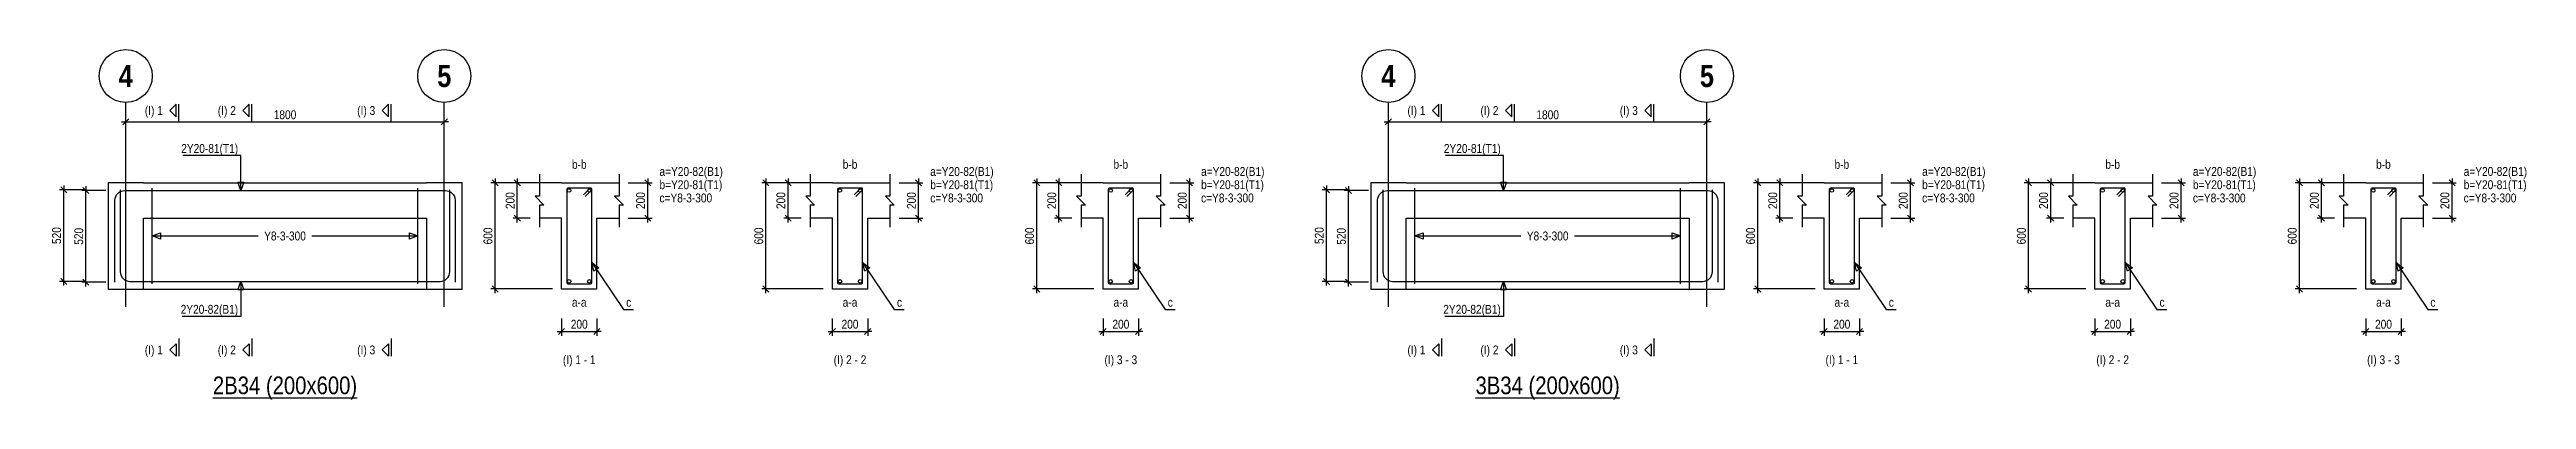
# Model space of a CAD drawing. Extents: x 0 to 206258, y -403073 to 0.
# Drawn here: x 12479 to 40471, y -333024 to -329064 of the extents above; entities that cross this region are included whole.
import ezdxf
from ezdxf.enums import TextEntityAlignment as Align
from ezdxf.lldxf.tags import DXFTag

# ---------------------------------------------------------------- set-up
doc = ezdxf.new("R2010")
doc.units = 0
doc.header["$LTSCALE"] = 1000
for name, color, linetype in [('Axis Circle(Dir 2)', 150, 'Continuous'), ('Axis Label(Dir 1)', 7, 'Continuous'), ('Axis Line(Dir 2)', 150, 'CENTER2'), ('Break Line', 5, 'Continuous'), ('Dimension Line', 5, 'Continuous'), ('Front Elevation Line', 40, 'Continuous'), ('Leader Line', 5, 'Continuous'), ('Link Line', 3, 'Continuous'), ('Rebar Label', 6, 'Continuous'), ('Rebar Line', 7, 'Continuous'), ('Section Label', 1, 'Continuous'), ('Section Line', 1, 'Continuous'), ('Top Rebar Label', 6, 'Continuous'), ('Top Rebar Line', 7, 'Continuous')]:
    doc.layers.add(name, color=color, linetype=linetype)
for name, color, linetype, true_color in [('Back Elevation Line', 191, 'HIDDEN2', 0xd4aaff), ('Beam Label(D)', 94, 'Continuous', 0x008100), ('Beam Line(D)', 112, 'Continuous', 0x00bd5e), ('Link Label', 94, 'Continuous', 0x008100)]:
    doc.layers.add(name, color=color, linetype=linetype, true_color=true_color)
doc.styles.add('Axis Label(Dir 1)', font='ARIALNB.TTF', dxfattribs={"height": 250})
doc.styles.add('Beam Label(D)', font='ARIALN.TTF', dxfattribs={"height": 200})
doc.styles.add('Dimension Text', font='ARIALN.TTF', dxfattribs={"height": 100})
doc.styles.add('Link Label', font='ARIALN.TTF', dxfattribs={"height": 100})
doc.styles.add('Rebar Label', font='ARIALN.TTF', dxfattribs={"height": 100})
doc.styles.add('Section Label', font='ARIALN.TTF', dxfattribs={"height": 100})
doc.styles.add('Top Rebar Label', font='ARIALN.TTF', dxfattribs={"height": 100})
tags = doc.linetypes.add('CENTER2', pattern=[1.125, 0.75, -0.125, 0.125, -0.125]).pattern_tags.tags
tags[10:11] = [DXFTag(74, 4), DXFTag(75, 0), DXFTag(340, '0'), DXFTag(46, 0.0), DXFTag(50, 0.0), DXFTag(44, 0.0), DXFTag(45, 0.0)]
tags[8:9] = [DXFTag(74, 4), DXFTag(75, 0), DXFTag(340, '0'), DXFTag(46, 0.0), DXFTag(50, 0.0), DXFTag(44, 0.0), DXFTag(45, 0.0)]
tags[6:7] = [DXFTag(74, 4), DXFTag(75, 0), DXFTag(340, '0'), DXFTag(46, 0.0), DXFTag(50, 0.0), DXFTag(44, 0.0), DXFTag(45, 0.0)]
tags[4:5] = [DXFTag(74, 4), DXFTag(75, 0), DXFTag(340, '0'), DXFTag(46, 0.0), DXFTag(50, 0.0), DXFTag(44, 0.0), DXFTag(45, 0.0)]
tags = doc.linetypes.add('HIDDEN2', pattern=[0.1875, 0.125, -0.0625]).pattern_tags.tags
tags[6:7] = [DXFTag(74, 4), DXFTag(75, 0), DXFTag(340, '0'), DXFTag(46, 0.0), DXFTag(50, 0.0), DXFTag(44, 0.0), DXFTag(45, 0.0)]
tags[4:5] = [DXFTag(74, 4), DXFTag(75, 0), DXFTag(340, '0'), DXFTag(46, 0.0), DXFTag(50, 0.0), DXFTag(44, 0.0), DXFTag(45, 0.0)]
doc.dimstyles.new('BEAM', dxfattribs={"dimtxt": 100, "dimasz": 30, "dimexe": 48.3, "dimexo": 103.5, "dimgap": 30, "dimtad": 1, "dimtoh": 1, "dimdec": 1, "dimlfac": 0.5, "dimdsep": 46, "dimtxsty": 'Dimension Text', "dimblk": 'PCDIM_TICK', "dimcen": 0.09, "dimclrd": 5, "dimclre": 5, "dimclrt": 5, "dimadec": 1, "dimazin": 0, "dimtp": 1, "dimtm": 1, "dimtfac": 1, "dimtdec": 4, "dimtofl": 0, "dimtmove": 0, "dimatfit": 3, "dimfxl": 1, "dimtolj": 1, "dimtzin": 0, "dimarcsym": 0})

msp = doc.modelspace()

# ---------------------------------------------------------------- texts
at = {"layer": 'Axis Label(Dir 1)', "transparency": 33554687, "style": 'Axis Label(Dir 1)'}
for s, p in [('4', (13340.146, -329364.284)), ('5', (16940.146, -329364.284)), ('4', (27609.055, -329364.284)), ('5', (31209.055, -329364.284))]:
    msp.add_text(s, height=250, dxfattribs=at).set_placement(p, align=Align.MIDDLE_CENTER)
at = {"layer": 'Beam Label(D)', "transparency": 33554687, "style": 'Beam Label(D)'}
for s, p in [('%%U2B34 (200x600)', (15140.146, -332764.284)), ('%%U3B34 (200x600)', (29409.055, -332764.284))]:
    msp.add_text(s, height=200, dxfattribs=at).set_placement(p, align=Align.TOP_CENTER)
at = {"layer": 'Link Label', "transparency": 33554687, "style": 'Link Label'}
for s, p in [(' c=Y8-3-300', (19340.146, -330794.284)), (' c=Y8-3-300', (22400.384, -330794.284)), (' c=Y8-3-300', (25460.623, -330794.284)), (' c=Y8-3-300', (33609.055, -330794.284)), (' c=Y8-3-300', (36669.294, -330794.284)), (' c=Y8-3-300', (39729.532, -330794.284)), ('c', (18995.146, -331974.284)), ('c', (22055.384, -331974.284)), ('c', (25115.623, -331974.284)), ('c', (33264.055, -331974.284)), ('c', (36324.294, -331974.284)), ('c', (39384.532, -331974.284))]:
    msp.add_text(s, height=100, dxfattribs=at).set_placement(p)
for p in [(15140.146, -331174.284), (29409.055, -331174.284)]:
    msp.add_text('Y8-3-300', height=100, dxfattribs=at).set_placement(p, align=Align.MIDDLE_CENTER)
at = {"layer": 'Rebar Label', "transparency": 33554687, "style": 'Rebar Label'}
for s, p in [('b-b', (18465.146, -330444.284)), ('b-b', (21525.384, -330444.284)), ('b-b', (24585.623, -330444.284)), ('b-b', (32734.055, -330444.284)), ('b-b', (35794.294, -330444.284)), ('b-b', (38854.532, -330444.284)), ('a-a', (18465.146, -332004.284)), ('a-a', (21525.384, -332004.284)), ('a-a', (24585.623, -332004.284)), ('a-a', (32734.055, -332004.284)), ('a-a', (35794.294, -332004.284)), ('a-a', (38854.532, -332004.284))]:
    msp.add_text(s, height=100, dxfattribs=at).set_placement(p, align=Align.BOTTOM_CENTER)
for p in [(19340.146, -330494.284), (22400.384, -330494.284), (25460.623, -330494.284), (33609.055, -330494.284), (36669.294, -330494.284), (39729.532, -330494.284)]:
    msp.add_text(' a=Y20-82(B1)', height=100, dxfattribs=at).set_placement(p)
for p in [(14610.146, -332054.284), (28879.055, -332054.284)]:
    msp.add_text(' 2Y20-82(B1)', height=100, dxfattribs=at).set_placement(p, align=Align.RIGHT)
at = {"layer": 'Section Label', "transparency": 33554687, "style": 'Section Label'}
for s, p in [('(I) 1', (13759.435, -329754.994)), ('(I) 2', (14584.435, -329754.994)), ('(I) 3', (16159.435, -329754.994)), ('(I) 1', (28028.344, -329754.994)), ('(I) 2', (28853.344, -329754.994)), ('(I) 3', (30428.344, -329754.994)), ('(I) 1', (13759.435, -332463.573)), ('(I) 2', (14584.435, -332463.573)), ('(I) 3', (16159.435, -332463.573)), ('(I) 1', (28028.344, -332463.573)), ('(I) 2', (28853.344, -332463.573)), ('(I) 3', (30428.344, -332463.573))]:
    msp.add_text(s, height=100, dxfattribs=at).set_placement(p, align=Align.MIDDLE_RIGHT)
for s, p in [('(I) 1 - 1', (18465.146, -332654.284)), ('(I) 2 - 2', (21525.384, -332654.284)), ('(I) 3 - 3', (24585.623, -332654.284)), ('(I) 1 - 1', (32734.055, -332654.284)), ('(I) 2 - 2', (35794.294, -332654.284)), ('(I) 3 - 3', (38854.532, -332654.284))]:
    msp.add_text(s, height=100, dxfattribs=at).set_placement(p, align=Align.BOTTOM_CENTER)
at = {"layer": 'Top Rebar Label', "transparency": 33554687, "style": 'Top Rebar Label'}
for p in [(14610.146, -330234.284), (28879.055, -330234.284)]:
    msp.add_text(' 2Y20-81(T1)', height=100, dxfattribs=at).set_placement(p, align=Align.RIGHT)
for p in [(19340.146, -330644.284), (22400.384, -330644.284), (25460.623, -330644.284), (33609.055, -330644.284), (36669.294, -330644.284), (39729.532, -330644.284)]:
    msp.add_text(' b=Y20-81(T1)', height=100, dxfattribs=at).set_placement(p)

# ---------------------------------------------------------------- blocks, each defined once
blk = doc.blocks.new('PCDIM_TICK')
at = {"layer": 'Dimension Line', "color": 0, "transparency": 33554687}
for p, q in [((1.15, 1.15), (-1.15, -1.15)), ((1.61, 0), (0, 0))]:
    blk.add_line(p, q, dxfattribs=at)
blk = doc.blocks.new('*U3979')
at = {"layer": 'Dimension Line', "color": 5, "true_color": 0x0000ff, "transparency": 16777216}
for p, q in [((13115, -330660), (12842, -330660)), ((12890, -331696), (12890, -330660)), ((13115, -331696), (12842, -331696))]:
    blk.add_line(p, q, dxfattribs=at)
at = {"layer": 'Dimension Line', "color": 5, "true_color": 0x0000ff, "transparency": 16777216, "xscale": 30, "yscale": 30}
for p, rotation in [((12890, -330660), 89.99999999999447), ((12890, -331696), 269.9999999999834)]:
    blk.add_blockref('PCDIM_TICK', p, dxfattribs=dict(at, rotation=rotation))
at = {"layer": 'Dimension Line', "color": 5, "true_color": 0x0000ff, "transparency": 16777216, "insert": (12860, -331178), "char_height": 100, "width": 181.5, "attachment_point": 8, "rotation": 90, "style": 'Dimension Text'}
blk.add_mtext('520', dxfattribs=at)
blk = doc.blocks.new('*U3980')
at = {"layer": 'Dimension Line', "color": 5, "true_color": 0x0000ff, "transparency": 16777216}
for p, q in [((12865, -330652), (12592, -330652)), ((12640, -331688), (12640, -330652)), ((12865, -331688), (12592, -331688))]:
    blk.add_line(p, q, dxfattribs=at)
at = {"layer": 'Dimension Line', "color": 5, "true_color": 0x0000ff, "transparency": 16777216, "xscale": 30, "yscale": 30}
for p, rotation in [((12640, -330652), 89.99999999999447), ((12640, -331688), 269.9999999999834)]:
    blk.add_blockref('PCDIM_TICK', p, dxfattribs=dict(at, rotation=rotation))
at = {"layer": 'Dimension Line', "color": 5, "true_color": 0x0000ff, "transparency": 16777216, "insert": (12610, -331170), "char_height": 100, "width": 181.5, "attachment_point": 8, "rotation": 90, "style": 'Dimension Text'}
blk.add_mtext('520', dxfattribs=at)
blk = doc.blocks.new('*U3981')
at = {"layer": 'Dimension Line', "color": 5, "true_color": 0x0000ff, "transparency": 16777216}
for p, q in [((13340, -330031), (13340, -329836)), ((13340, -329884), (16940, -329884)), ((16940, -330031), (16940, -329836))]:
    blk.add_line(p, q, dxfattribs=at)
at = {"layer": 'Dimension Line', "color": 5, "true_color": 0x0000ff, "transparency": 16777216, "xscale": 30, "yscale": 30, "rotation": 180.0000000000004}
blk.add_blockref('PCDIM_TICK', (13340, -329884), dxfattribs=at)
at = {"layer": 'Dimension Line', "color": 5, "true_color": 0x0000ff, "transparency": 16777216, "xscale": 30, "yscale": 30}
blk.add_blockref('PCDIM_TICK', (16940, -329884), dxfattribs=at)
at = {"layer": 'Dimension Line', "color": 5, "true_color": 0x0000ff, "transparency": 16777216, "insert": (15140, -329854), "char_height": 100, "width": 238.4, "attachment_point": 8, "style": 'Dimension Text'}
blk.add_mtext('1800', dxfattribs=at)
blk = doc.blocks.new('*U3982')
at = {"layer": 'Dimension Line', "color": 5, "true_color": 0x0000ff, "transparency": 16777216}
for p, q in [((19019, -330574), (19288, -330574)), ((19240, -330974), (19240, -330574)), ((19019, -330974), (19288, -330974))]:
    blk.add_line(p, q, dxfattribs=at)
at = {"layer": 'Dimension Line', "color": 5, "true_color": 0x0000ff, "transparency": 16777216, "xscale": 30, "yscale": 30}
for p, rotation in [((19240, -330574), 89.99999999999447), ((19240, -330974), 269.9999999999834)]:
    blk.add_blockref('PCDIM_TICK', p, dxfattribs=dict(at, rotation=rotation))
at = {"layer": 'Dimension Line', "color": 5, "true_color": 0x0000ff, "transparency": 16777216, "insert": (19210, -330774), "char_height": 100, "width": 182.77, "attachment_point": 8, "rotation": 90, "style": 'Dimension Text'}
blk.add_mtext('200', dxfattribs=at)
blk = doc.blocks.new('*U3983')
at = {"layer": 'Dimension Line', "color": 5, "true_color": 0x0000ff, "transparency": 16777216}
for p, q in [((17912, -330574), (17717, -330574)), ((17765, -330974), (17765, -330574)), ((17912, -330974), (17717, -330974))]:
    blk.add_line(p, q, dxfattribs=at)
at = {"layer": 'Dimension Line', "color": 5, "true_color": 0x0000ff, "transparency": 16777216, "xscale": 30, "yscale": 30}
for p, rotation in [((17765, -330574), 89.99999999999447), ((17765, -330974), 269.9999999999834)]:
    blk.add_blockref('PCDIM_TICK', p, dxfattribs=dict(at, rotation=rotation))
at = {"layer": 'Dimension Line', "color": 5, "true_color": 0x0000ff, "transparency": 16777216, "insert": (17735, -330774), "char_height": 100, "width": 182.77, "attachment_point": 8, "rotation": 90, "style": 'Dimension Text'}
blk.add_mtext('200', dxfattribs=at)
blk = doc.blocks.new('*U3984')
at = {"layer": 'Dimension Line', "color": 5, "true_color": 0x0000ff, "transparency": 16777216}
for p, q in [((18162, -330574), (17467, -330574)), ((17515, -331774), (17515, -330574)), ((18162, -331774), (17467, -331774))]:
    blk.add_line(p, q, dxfattribs=at)
at = {"layer": 'Dimension Line', "color": 5, "true_color": 0x0000ff, "transparency": 16777216, "xscale": 30, "yscale": 30}
for p, rotation in [((17515, -330574), 89.99999999999447), ((17515, -331774), 269.9999999999834)]:
    blk.add_blockref('PCDIM_TICK', p, dxfattribs=dict(at, rotation=rotation))
at = {"layer": 'Dimension Line', "color": 5, "true_color": 0x0000ff, "transparency": 16777216, "insert": (17485, -331174), "char_height": 100, "width": 181.97, "attachment_point": 8, "rotation": 90, "style": 'Dimension Text'}
blk.add_mtext('600', dxfattribs=at)
blk = doc.blocks.new('*U3985')
at = {"layer": 'Dimension Line', "color": 5, "true_color": 0x0000ff, "transparency": 16777216}
for p, q in [((18265, -332108), (18265, -332303)), ((18265, -332254), (18665, -332254)), ((18665, -332108), (18665, -332303))]:
    blk.add_line(p, q, dxfattribs=at)
at = {"layer": 'Dimension Line', "color": 5, "true_color": 0x0000ff, "transparency": 16777216, "xscale": 30, "yscale": 30, "rotation": 180.0000000000004}
blk.add_blockref('PCDIM_TICK', (18265, -332254), dxfattribs=at)
at = {"layer": 'Dimension Line', "color": 5, "true_color": 0x0000ff, "transparency": 16777216, "xscale": 30, "yscale": 30}
blk.add_blockref('PCDIM_TICK', (18665, -332254), dxfattribs=at)
at = {"layer": 'Dimension Line', "color": 5, "true_color": 0x0000ff, "transparency": 16777216, "insert": (18465, -332224), "char_height": 100, "width": 182.77, "attachment_point": 8, "style": 'Dimension Text'}
blk.add_mtext('200', dxfattribs=at)
blk = doc.blocks.new('*U3986')
at = {"layer": 'Dimension Line', "color": 5, "true_color": 0x0000ff, "transparency": 16777216}
for p, q in [((22079, -330574), (22349, -330574)), ((22300, -330974), (22300, -330574)), ((22079, -330974), (22349, -330974))]:
    blk.add_line(p, q, dxfattribs=at)
at = {"layer": 'Dimension Line', "color": 5, "true_color": 0x0000ff, "transparency": 16777216, "xscale": 30, "yscale": 30}
for p, rotation in [((22300, -330574), 89.99999999999447), ((22300, -330974), 269.9999999999834)]:
    blk.add_blockref('PCDIM_TICK', p, dxfattribs=dict(at, rotation=rotation))
at = {"layer": 'Dimension Line', "color": 5, "true_color": 0x0000ff, "transparency": 16777216, "insert": (22270, -330774), "char_height": 100, "width": 182.77, "attachment_point": 8, "rotation": 90, "style": 'Dimension Text'}
blk.add_mtext('200', dxfattribs=at)
blk = doc.blocks.new('*U3987')
at = {"layer": 'Dimension Line', "color": 5, "true_color": 0x0000ff, "transparency": 16777216}
for p, q in [((20972, -330574), (20777, -330574)), ((20825, -330974), (20825, -330574)), ((20972, -330974), (20777, -330974))]:
    blk.add_line(p, q, dxfattribs=at)
at = {"layer": 'Dimension Line', "color": 5, "true_color": 0x0000ff, "transparency": 16777216, "xscale": 30, "yscale": 30}
for p, rotation in [((20825, -330574), 89.99999999999447), ((20825, -330974), 269.9999999999834)]:
    blk.add_blockref('PCDIM_TICK', p, dxfattribs=dict(at, rotation=rotation))
at = {"layer": 'Dimension Line', "color": 5, "true_color": 0x0000ff, "transparency": 16777216, "insert": (20795, -330774), "char_height": 100, "width": 182.77, "attachment_point": 8, "rotation": 90, "style": 'Dimension Text'}
blk.add_mtext('200', dxfattribs=at)
blk = doc.blocks.new('*U3988')
at = {"layer": 'Dimension Line', "color": 5, "true_color": 0x0000ff, "transparency": 16777216}
for p, q in [((21222, -330574), (20527, -330574)), ((20575, -331774), (20575, -330574)), ((21222, -331774), (20527, -331774))]:
    blk.add_line(p, q, dxfattribs=at)
at = {"layer": 'Dimension Line', "color": 5, "true_color": 0x0000ff, "transparency": 16777216, "xscale": 30, "yscale": 30}
for p, rotation in [((20575, -330574), 89.99999999999447), ((20575, -331774), 269.9999999999834)]:
    blk.add_blockref('PCDIM_TICK', p, dxfattribs=dict(at, rotation=rotation))
at = {"layer": 'Dimension Line', "color": 5, "true_color": 0x0000ff, "transparency": 16777216, "insert": (20545, -331174), "char_height": 100, "width": 181.97, "attachment_point": 8, "rotation": 90, "style": 'Dimension Text'}
blk.add_mtext('600', dxfattribs=at)
blk = doc.blocks.new('*U3989')
at = {"layer": 'Dimension Line', "color": 5, "true_color": 0x0000ff, "transparency": 16777216}
for p, q in [((21325, -332108), (21325, -332303)), ((21325, -332254), (21725, -332254)), ((21725, -332108), (21725, -332303))]:
    blk.add_line(p, q, dxfattribs=at)
at = {"layer": 'Dimension Line', "color": 5, "true_color": 0x0000ff, "transparency": 16777216, "xscale": 30, "yscale": 30, "rotation": 180.0000000000004}
blk.add_blockref('PCDIM_TICK', (21325, -332254), dxfattribs=at)
at = {"layer": 'Dimension Line', "color": 5, "true_color": 0x0000ff, "transparency": 16777216, "xscale": 30, "yscale": 30}
blk.add_blockref('PCDIM_TICK', (21725, -332254), dxfattribs=at)
at = {"layer": 'Dimension Line', "color": 5, "true_color": 0x0000ff, "transparency": 16777216, "insert": (21525, -332224), "char_height": 100, "width": 182.77, "attachment_point": 8, "style": 'Dimension Text'}
blk.add_mtext('200', dxfattribs=at)
blk = doc.blocks.new('*U3990')
at = {"layer": 'Dimension Line', "color": 5, "true_color": 0x0000ff, "transparency": 16777216}
for p, q in [((25139, -330574), (25409, -330574)), ((25361, -330974), (25361, -330574)), ((25139, -330974), (25409, -330974))]:
    blk.add_line(p, q, dxfattribs=at)
at = {"layer": 'Dimension Line', "color": 5, "true_color": 0x0000ff, "transparency": 16777216, "xscale": 30, "yscale": 30}
for p, rotation in [((25361, -330574), 89.99999999999447), ((25361, -330974), 269.9999999999834)]:
    blk.add_blockref('PCDIM_TICK', p, dxfattribs=dict(at, rotation=rotation))
at = {"layer": 'Dimension Line', "color": 5, "true_color": 0x0000ff, "transparency": 16777216, "insert": (25331, -330774), "char_height": 100, "width": 182.77, "attachment_point": 8, "rotation": 90, "style": 'Dimension Text'}
blk.add_mtext('200', dxfattribs=at)
blk = doc.blocks.new('*U3991')
at = {"layer": 'Dimension Line', "color": 5, "true_color": 0x0000ff, "transparency": 16777216}
for p, q in [((24032, -330574), (23837, -330574)), ((23886, -330974), (23886, -330574)), ((24032, -330974), (23837, -330974))]:
    blk.add_line(p, q, dxfattribs=at)
at = {"layer": 'Dimension Line', "color": 5, "true_color": 0x0000ff, "transparency": 16777216, "xscale": 30, "yscale": 30}
for p, rotation in [((23886, -330574), 89.99999999999447), ((23886, -330974), 269.9999999999834)]:
    blk.add_blockref('PCDIM_TICK', p, dxfattribs=dict(at, rotation=rotation))
at = {"layer": 'Dimension Line', "color": 5, "true_color": 0x0000ff, "transparency": 16777216, "insert": (23856, -330774), "char_height": 100, "width": 182.77, "attachment_point": 8, "rotation": 90, "style": 'Dimension Text'}
blk.add_mtext('200', dxfattribs=at)
blk = doc.blocks.new('*U3992')
at = {"layer": 'Dimension Line', "color": 5, "true_color": 0x0000ff, "transparency": 16777216}
for p, q in [((24282, -330574), (23587, -330574)), ((23636, -331774), (23636, -330574)), ((24282, -331774), (23587, -331774))]:
    blk.add_line(p, q, dxfattribs=at)
at = {"layer": 'Dimension Line', "color": 5, "true_color": 0x0000ff, "transparency": 16777216, "xscale": 30, "yscale": 30}
for p, rotation in [((23636, -330574), 89.99999999999447), ((23636, -331774), 269.9999999999834)]:
    blk.add_blockref('PCDIM_TICK', p, dxfattribs=dict(at, rotation=rotation))
at = {"layer": 'Dimension Line', "color": 5, "true_color": 0x0000ff, "transparency": 16777216, "insert": (23606, -331174), "char_height": 100, "width": 181.97, "attachment_point": 8, "rotation": 90, "style": 'Dimension Text'}
blk.add_mtext('600', dxfattribs=at)
blk = doc.blocks.new('*U3993')
at = {"layer": 'Dimension Line', "color": 5, "true_color": 0x0000ff, "transparency": 16777216}
for p, q in [((24386, -332108), (24386, -332303)), ((24386, -332254), (24786, -332254)), ((24786, -332108), (24786, -332303))]:
    blk.add_line(p, q, dxfattribs=at)
at = {"layer": 'Dimension Line', "color": 5, "true_color": 0x0000ff, "transparency": 16777216, "xscale": 30, "yscale": 30, "rotation": 180.0000000000004}
blk.add_blockref('PCDIM_TICK', (24386, -332254), dxfattribs=at)
at = {"layer": 'Dimension Line', "color": 5, "true_color": 0x0000ff, "transparency": 16777216, "xscale": 30, "yscale": 30}
blk.add_blockref('PCDIM_TICK', (24786, -332254), dxfattribs=at)
at = {"layer": 'Dimension Line', "color": 5, "true_color": 0x0000ff, "transparency": 16777216, "insert": (24586, -332224), "char_height": 100, "width": 182.77, "attachment_point": 8, "style": 'Dimension Text'}
blk.add_mtext('200', dxfattribs=at)
blk = doc.blocks.new('*U3994')
at = {"layer": 'Dimension Line', "color": 5, "true_color": 0x0000ff, "transparency": 16777216}
for p, q in [((27384, -330660), (27111, -330660)), ((27159, -331696), (27159, -330660)), ((27384, -331696), (27111, -331696))]:
    blk.add_line(p, q, dxfattribs=at)
at = {"layer": 'Dimension Line', "color": 5, "true_color": 0x0000ff, "transparency": 16777216, "xscale": 30, "yscale": 30}
for p, rotation in [((27159, -330660), 89.99999999999447), ((27159, -331696), 269.9999999999834)]:
    blk.add_blockref('PCDIM_TICK', p, dxfattribs=dict(at, rotation=rotation))
at = {"layer": 'Dimension Line', "color": 5, "true_color": 0x0000ff, "transparency": 16777216, "insert": (27129, -331178), "char_height": 100, "width": 181.5, "attachment_point": 8, "rotation": 90, "style": 'Dimension Text'}
blk.add_mtext('520', dxfattribs=at)
blk = doc.blocks.new('*U3995')
at = {"layer": 'Dimension Line', "color": 5, "true_color": 0x0000ff, "transparency": 16777216}
for p, q in [((27134, -330652), (26861, -330652)), ((26909, -331688), (26909, -330652)), ((27134, -331688), (26861, -331688))]:
    blk.add_line(p, q, dxfattribs=at)
at = {"layer": 'Dimension Line', "color": 5, "true_color": 0x0000ff, "transparency": 16777216, "xscale": 30, "yscale": 30}
for p, rotation in [((26909, -330652), 89.99999999999447), ((26909, -331688), 269.9999999999834)]:
    blk.add_blockref('PCDIM_TICK', p, dxfattribs=dict(at, rotation=rotation))
at = {"layer": 'Dimension Line', "color": 5, "true_color": 0x0000ff, "transparency": 16777216, "insert": (26879, -331170), "char_height": 100, "width": 181.5, "attachment_point": 8, "rotation": 90, "style": 'Dimension Text'}
blk.add_mtext('520', dxfattribs=at)
blk = doc.blocks.new('*U3996')
at = {"layer": 'Dimension Line', "color": 5, "true_color": 0x0000ff, "transparency": 16777216}
for p, q in [((27609, -330031), (27609, -329836)), ((27609, -329884), (31209, -329884)), ((31209, -330031), (31209, -329836))]:
    blk.add_line(p, q, dxfattribs=at)
at = {"layer": 'Dimension Line', "color": 5, "true_color": 0x0000ff, "transparency": 16777216, "xscale": 30, "yscale": 30, "rotation": 180.0000000000004}
blk.add_blockref('PCDIM_TICK', (27609, -329884), dxfattribs=at)
at = {"layer": 'Dimension Line', "color": 5, "true_color": 0x0000ff, "transparency": 16777216, "xscale": 30, "yscale": 30}
blk.add_blockref('PCDIM_TICK', (31209, -329884), dxfattribs=at)
at = {"layer": 'Dimension Line', "color": 5, "true_color": 0x0000ff, "transparency": 16777216, "insert": (29409, -329854), "char_height": 100, "width": 238.4, "attachment_point": 8, "style": 'Dimension Text'}
blk.add_mtext('1800', dxfattribs=at)
blk = doc.blocks.new('*U3997')
at = {"layer": 'Dimension Line', "color": 5, "true_color": 0x0000ff, "transparency": 16777216}
for p, q in [((33288, -330574), (33557, -330574)), ((33509, -330974), (33509, -330574)), ((33288, -330974), (33557, -330974))]:
    blk.add_line(p, q, dxfattribs=at)
at = {"layer": 'Dimension Line', "color": 5, "true_color": 0x0000ff, "transparency": 16777216, "xscale": 30, "yscale": 30}
for p, rotation in [((33509, -330574), 89.99999999999447), ((33509, -330974), 269.9999999999834)]:
    blk.add_blockref('PCDIM_TICK', p, dxfattribs=dict(at, rotation=rotation))
at = {"layer": 'Dimension Line', "color": 5, "true_color": 0x0000ff, "transparency": 16777216, "insert": (33479, -330774), "char_height": 100, "width": 182.77, "attachment_point": 8, "rotation": 90, "style": 'Dimension Text'}
blk.add_mtext('200', dxfattribs=at)
blk = doc.blocks.new('*U3998')
at = {"layer": 'Dimension Line', "color": 5, "true_color": 0x0000ff, "transparency": 16777216}
for p, q in [((32181, -330574), (31986, -330574)), ((32034, -330974), (32034, -330574)), ((32181, -330974), (31986, -330974))]:
    blk.add_line(p, q, dxfattribs=at)
at = {"layer": 'Dimension Line', "color": 5, "true_color": 0x0000ff, "transparency": 16777216, "xscale": 30, "yscale": 30}
for p, rotation in [((32034, -330574), 89.99999999999447), ((32034, -330974), 269.9999999999834)]:
    blk.add_blockref('PCDIM_TICK', p, dxfattribs=dict(at, rotation=rotation))
at = {"layer": 'Dimension Line', "color": 5, "true_color": 0x0000ff, "transparency": 16777216, "insert": (32004, -330774), "char_height": 100, "width": 182.77, "attachment_point": 8, "rotation": 90, "style": 'Dimension Text'}
blk.add_mtext('200', dxfattribs=at)
blk = doc.blocks.new('*U3999')
at = {"layer": 'Dimension Line', "color": 5, "true_color": 0x0000ff, "transparency": 16777216}
for p, q in [((32431, -330574), (31736, -330574)), ((31784, -331774), (31784, -330574)), ((32431, -331774), (31736, -331774))]:
    blk.add_line(p, q, dxfattribs=at)
at = {"layer": 'Dimension Line', "color": 5, "true_color": 0x0000ff, "transparency": 16777216, "xscale": 30, "yscale": 30}
for p, rotation in [((31784, -330574), 89.99999999999447), ((31784, -331774), 269.9999999999834)]:
    blk.add_blockref('PCDIM_TICK', p, dxfattribs=dict(at, rotation=rotation))
at = {"layer": 'Dimension Line', "color": 5, "true_color": 0x0000ff, "transparency": 16777216, "insert": (31754, -331174), "char_height": 100, "width": 181.97, "attachment_point": 8, "rotation": 90, "style": 'Dimension Text'}
blk.add_mtext('600', dxfattribs=at)
blk = doc.blocks.new('*U4000')
at = {"layer": 'Dimension Line', "color": 5, "true_color": 0x0000ff, "transparency": 16777216}
for p, q in [((32534, -332108), (32534, -332303)), ((32534, -332254), (32934, -332254)), ((32934, -332108), (32934, -332303))]:
    blk.add_line(p, q, dxfattribs=at)
at = {"layer": 'Dimension Line', "color": 5, "true_color": 0x0000ff, "transparency": 16777216, "xscale": 30, "yscale": 30, "rotation": 180.0000000000004}
blk.add_blockref('PCDIM_TICK', (32534, -332254), dxfattribs=at)
at = {"layer": 'Dimension Line', "color": 5, "true_color": 0x0000ff, "transparency": 16777216, "xscale": 30, "yscale": 30}
blk.add_blockref('PCDIM_TICK', (32934, -332254), dxfattribs=at)
at = {"layer": 'Dimension Line', "color": 5, "true_color": 0x0000ff, "transparency": 16777216, "insert": (32734, -332224), "char_height": 100, "width": 182.77, "attachment_point": 8, "style": 'Dimension Text'}
blk.add_mtext('200', dxfattribs=at)
blk = doc.blocks.new('*U4001')
at = {"layer": 'Dimension Line', "color": 5, "true_color": 0x0000ff, "transparency": 16777216}
for p, q in [((36348, -330574), (36618, -330574)), ((36569, -330974), (36569, -330574)), ((36348, -330974), (36618, -330974))]:
    blk.add_line(p, q, dxfattribs=at)
at = {"layer": 'Dimension Line', "color": 5, "true_color": 0x0000ff, "transparency": 16777216, "xscale": 30, "yscale": 30}
for p, rotation in [((36569, -330574), 89.99999999999447), ((36569, -330974), 269.9999999999834)]:
    blk.add_blockref('PCDIM_TICK', p, dxfattribs=dict(at, rotation=rotation))
at = {"layer": 'Dimension Line', "color": 5, "true_color": 0x0000ff, "transparency": 16777216, "insert": (36539, -330774), "char_height": 100, "width": 182.77, "attachment_point": 8, "rotation": 90, "style": 'Dimension Text'}
blk.add_mtext('200', dxfattribs=at)
blk = doc.blocks.new('*U4002')
at = {"layer": 'Dimension Line', "color": 5, "true_color": 0x0000ff, "transparency": 16777216}
for p, q in [((35241, -330574), (35046, -330574)), ((35094, -330974), (35094, -330574)), ((35241, -330974), (35046, -330974))]:
    blk.add_line(p, q, dxfattribs=at)
at = {"layer": 'Dimension Line', "color": 5, "true_color": 0x0000ff, "transparency": 16777216, "xscale": 30, "yscale": 30}
for p, rotation in [((35094, -330574), 89.99999999999447), ((35094, -330974), 269.9999999999834)]:
    blk.add_blockref('PCDIM_TICK', p, dxfattribs=dict(at, rotation=rotation))
at = {"layer": 'Dimension Line', "color": 5, "true_color": 0x0000ff, "transparency": 16777216, "insert": (35064, -330774), "char_height": 100, "width": 182.77, "attachment_point": 8, "rotation": 90, "style": 'Dimension Text'}
blk.add_mtext('200', dxfattribs=at)
blk = doc.blocks.new('*U4003')
at = {"layer": 'Dimension Line', "color": 5, "true_color": 0x0000ff, "transparency": 16777216}
for p, q in [((35491, -330574), (34796, -330574)), ((34844, -331774), (34844, -330574)), ((35491, -331774), (34796, -331774))]:
    blk.add_line(p, q, dxfattribs=at)
at = {"layer": 'Dimension Line', "color": 5, "true_color": 0x0000ff, "transparency": 16777216, "xscale": 30, "yscale": 30}
for p, rotation in [((34844, -330574), 89.99999999999447), ((34844, -331774), 269.9999999999834)]:
    blk.add_blockref('PCDIM_TICK', p, dxfattribs=dict(at, rotation=rotation))
at = {"layer": 'Dimension Line', "color": 5, "true_color": 0x0000ff, "transparency": 16777216, "insert": (34814, -331174), "char_height": 100, "width": 181.97, "attachment_point": 8, "rotation": 90, "style": 'Dimension Text'}
blk.add_mtext('600', dxfattribs=at)
blk = doc.blocks.new('*U4004')
at = {"layer": 'Dimension Line', "color": 5, "true_color": 0x0000ff, "transparency": 16777216}
for p, q in [((35594, -332108), (35594, -332303)), ((35594, -332254), (35994, -332254)), ((35994, -332108), (35994, -332303))]:
    blk.add_line(p, q, dxfattribs=at)
at = {"layer": 'Dimension Line', "color": 5, "true_color": 0x0000ff, "transparency": 16777216, "xscale": 30, "yscale": 30, "rotation": 180.0000000000004}
blk.add_blockref('PCDIM_TICK', (35594, -332254), dxfattribs=at)
at = {"layer": 'Dimension Line', "color": 5, "true_color": 0x0000ff, "transparency": 16777216, "xscale": 30, "yscale": 30}
blk.add_blockref('PCDIM_TICK', (35994, -332254), dxfattribs=at)
at = {"layer": 'Dimension Line', "color": 5, "true_color": 0x0000ff, "transparency": 16777216, "insert": (35794, -332224), "char_height": 100, "width": 182.77, "attachment_point": 8, "style": 'Dimension Text'}
blk.add_mtext('200', dxfattribs=at)
blk = doc.blocks.new('*U4005')
at = {"layer": 'Dimension Line', "color": 5, "true_color": 0x0000ff, "transparency": 16777216}
for p, q in [((39408, -330574), (39678, -330574)), ((39630, -330974), (39630, -330574)), ((39408, -330974), (39678, -330974))]:
    blk.add_line(p, q, dxfattribs=at)
at = {"layer": 'Dimension Line', "color": 5, "true_color": 0x0000ff, "transparency": 16777216, "xscale": 30, "yscale": 30}
for p, rotation in [((39630, -330574), 89.99999999999447), ((39630, -330974), 269.9999999999834)]:
    blk.add_blockref('PCDIM_TICK', p, dxfattribs=dict(at, rotation=rotation))
at = {"layer": 'Dimension Line', "color": 5, "true_color": 0x0000ff, "transparency": 16777216, "insert": (39600, -330774), "char_height": 100, "width": 182.77, "attachment_point": 8, "rotation": 90, "style": 'Dimension Text'}
blk.add_mtext('200', dxfattribs=at)
blk = doc.blocks.new('*U4006')
at = {"layer": 'Dimension Line', "color": 5, "true_color": 0x0000ff, "transparency": 16777216}
for p, q in [((38301, -330574), (38106, -330574)), ((38155, -330974), (38155, -330574)), ((38301, -330974), (38106, -330974))]:
    blk.add_line(p, q, dxfattribs=at)
at = {"layer": 'Dimension Line', "color": 5, "true_color": 0x0000ff, "transparency": 16777216, "xscale": 30, "yscale": 30}
for p, rotation in [((38155, -330574), 89.99999999999447), ((38155, -330974), 269.9999999999834)]:
    blk.add_blockref('PCDIM_TICK', p, dxfattribs=dict(at, rotation=rotation))
at = {"layer": 'Dimension Line', "color": 5, "true_color": 0x0000ff, "transparency": 16777216, "insert": (38125, -330774), "char_height": 100, "width": 182.77, "attachment_point": 8, "rotation": 90, "style": 'Dimension Text'}
blk.add_mtext('200', dxfattribs=at)
blk = doc.blocks.new('*U4007')
at = {"layer": 'Dimension Line', "color": 5, "true_color": 0x0000ff, "transparency": 16777216}
for p, q in [((38551, -330574), (37856, -330574)), ((37905, -331774), (37905, -330574)), ((38551, -331774), (37856, -331774))]:
    blk.add_line(p, q, dxfattribs=at)
at = {"layer": 'Dimension Line', "color": 5, "true_color": 0x0000ff, "transparency": 16777216, "xscale": 30, "yscale": 30}
for p, rotation in [((37905, -330574), 89.99999999999447), ((37905, -331774), 269.9999999999834)]:
    blk.add_blockref('PCDIM_TICK', p, dxfattribs=dict(at, rotation=rotation))
at = {"layer": 'Dimension Line', "color": 5, "true_color": 0x0000ff, "transparency": 16777216, "insert": (37875, -331174), "char_height": 100, "width": 181.97, "attachment_point": 8, "rotation": 90, "style": 'Dimension Text'}
blk.add_mtext('600', dxfattribs=at)
blk = doc.blocks.new('*U4008')
at = {"layer": 'Dimension Line', "color": 5, "true_color": 0x0000ff, "transparency": 16777216}
for p, q in [((38655, -332108), (38655, -332303)), ((38655, -332254), (39055, -332254)), ((39055, -332108), (39055, -332303))]:
    blk.add_line(p, q, dxfattribs=at)
at = {"layer": 'Dimension Line', "color": 5, "true_color": 0x0000ff, "transparency": 16777216, "xscale": 30, "yscale": 30, "rotation": 180.0000000000004}
blk.add_blockref('PCDIM_TICK', (38655, -332254), dxfattribs=at)
at = {"layer": 'Dimension Line', "color": 5, "true_color": 0x0000ff, "transparency": 16777216, "xscale": 30, "yscale": 30}
blk.add_blockref('PCDIM_TICK', (39055, -332254), dxfattribs=at)
at = {"layer": 'Dimension Line', "color": 5, "true_color": 0x0000ff, "transparency": 16777216, "insert": (38855, -332224), "char_height": 100, "width": 182.77, "attachment_point": 8, "style": 'Dimension Text'}
blk.add_mtext('200', dxfattribs=at)

# ---------------------------------------------------------------- dimensions: what is measured, and where the dimension line sits
at = {"layer": 'Dimension Line', "transparency": 33554687}
for base, p1, p2, text, picture, middle in [((15140.146, -329884.284), (13340.146, -330134.284), (16940.146, -330134.284), '1800', '*U3981', (15140.146, -329884.284)), ((29409.055, -329884.284), (27609.055, -330134.284), (31209.055, -330134.284), '1800', '*U3996', (29409.055, -329884.284)), ((18465.146, -332254.284), (18265.146, -332004.284), (18665.146, -332004.284), '200', '*U3985', (18465.146, -332254.284)), ((21525.384, -332254.284), (21325.384, -332004.284), (21725.384, -332004.284), '200', '*U3989', (21525.384, -332254.284)), ((24585.623, -332254.284), (24385.623, -332004.284), (24785.623, -332004.284), '200', '*U3993', (24585.623, -332254.284)), ((32734.055, -332254.284), (32534.055, -332004.284), (32934.055, -332004.284), '200', '*U4000', (32734.055, -332254.284)), ((35794.294, -332254.284), (35594.294, -332004.284), (35994.294, -332004.284), '200', '*U4004', (35794.294, -332254.284)), ((38854.532, -332254.284), (38654.532, -332004.284), (39054.532, -332004.284), '200', '*U4008', (38854.532, -332254.284))]:
    dim = msp.add_linear_dim(base=base, p1=p1, p2=p2, text=text, dimstyle='BEAM', override={"dimscale": 1, "dimtxt": 100, "dimasz": 30, "dimexe": 48.3, "dimexo": 103.5, "dimgap": 30, "dimtad": 1, "dimtih": 0, "dimdec": 1, "dimlfac": 0.5, "dimzin": 8, "dimlunit": 2, "dimpost": '', "dimtxsty": 'Dimension Text', "dimblk": 'PCDIM_TICK', "dimse1": 0, "dimse2": 0, "dimsd2": 0, "dimclrd": 5, "dimclre": 5, "dimclrt": 5, "dimaunit": 0, "dimadec": 1, "dimazin": 0, "dimtol": 0, "dimtp": 1, "dimtm": 1, "dimtmove": 0}, dxfattribs=at)
    dim.commit()
    dim.dimension.update_dxf_attribs({"geometry": picture, "text_midpoint": middle})
for base, p1, p2, text, picture, middle in [((17515.146, -331174.284), (18265.146, -331774.284), (18265.146, -330574.284), '600', '*U3984', (17515.146, -331174.284)), ((17765.146, -330774.284), (18015.146, -330974.284), (18015.146, -330574.284), '200', '*U3983', (17765.146, -330774.284)), ((19240.146, -330774.284), (18915.146, -330974.284), (18915.146, -330574.284), '200', '*U3982', (19240.146, -330774.284)), ((20575.384, -331174.284), (21325.384, -331774.284), (21325.384, -330574.284), '600', '*U3988', (20575.384, -331174.284)), ((20825.384, -330774.284), (21075.384, -330974.284), (21075.384, -330574.284), '200', '*U3987', (20825.384, -330774.284)), ((22300.384, -330774.284), (21975.384, -330974.284), (21975.384, -330574.284), '200', '*U3986', (22300.384, -330774.284)), ((23635.623, -331174.284), (24385.623, -331774.284), (24385.623, -330574.284), '600', '*U3992', (23635.623, -331174.284)), ((23885.623, -330774.284), (24135.623, -330974.284), (24135.623, -330574.284), '200', '*U3991', (23885.623, -330774.284)), ((25360.623, -330774.284), (25035.623, -330974.284), (25035.623, -330574.284), '200', '*U3990', (25360.623, -330774.284)), ((31784.055, -331174.284), (32534.055, -331774.284), (32534.055, -330574.284), '600', '*U3999', (31784.055, -331174.284)), ((32034.055, -330774.284), (32284.055, -330974.284), (32284.055, -330574.284), '200', '*U3998', (32034.055, -330774.284)), ((33509.055, -330774.284), (33184.055, -330974.284), (33184.055, -330574.284), '200', '*U3997', (33509.055, -330774.284)), ((34844.294, -331174.284), (35594.294, -331774.284), (35594.294, -330574.284), '600', '*U4003', (34844.294, -331174.284)), ((35094.294, -330774.284), (35344.294, -330974.284), (35344.294, -330574.284), '200', '*U4002', (35094.294, -330774.284)), ((36569.294, -330774.284), (36244.294, -330974.284), (36244.294, -330574.284), '200', '*U4001', (36569.294, -330774.284)), ((37904.532, -331174.284), (38654.532, -331774.284), (38654.532, -330574.284), '600', '*U4007', (37904.532, -331174.284)), ((38154.532, -330774.284), (38404.532, -330974.284), (38404.532, -330574.284), '200', '*U4006', (38154.532, -330774.284)), ((39629.532, -330774.284), (39304.532, -330974.284), (39304.532, -330574.284), '200', '*U4005', (39629.532, -330774.284)), ((12640.146, -331170.284), (12968.146, -331688.284), (12968.146, -330652.284), '520', '*U3980', (12640.146, -331170.284)), ((12890.146, -331178.284), (13218.146, -331696.284), (13218.146, -330660.284), '520', '*U3979', (12890.146, -331178.284)), ((26909.055, -331170.284), (27237.055, -331688.284), (27237.055, -330652.284), '520', '*U3995', (26909.055, -331170.284)), ((27159.055, -331178.284), (27487.055, -331696.284), (27487.055, -330660.284), '520', '*U3994', (27159.055, -331178.284))]:
    dim = msp.add_linear_dim(base=base, p1=p1, p2=p2, angle=90, text=text, dimstyle='BEAM', override={"dimscale": 1, "dimtxt": 100, "dimasz": 30, "dimexe": 48.3, "dimexo": 103.5, "dimgap": 30, "dimtad": 1, "dimtih": 0, "dimdec": 1, "dimlfac": 0.5, "dimzin": 8, "dimlunit": 2, "dimpost": '', "dimtxsty": 'Dimension Text', "dimblk": 'PCDIM_TICK', "dimse1": 0, "dimse2": 0, "dimsd2": 0, "dimclrd": 5, "dimclre": 5, "dimclrt": 5, "dimaunit": 0, "dimadec": 1, "dimazin": 0, "dimtol": 0, "dimtp": 1, "dimtm": 1, "dimtmove": 0}, dxfattribs=at)
    dim.commit()
    dim.dimension.update_dxf_attribs({"geometry": picture, "text_midpoint": middle})

# ---------------------------------------------------------------- linework, layer by layer
at = {"layer": 'Axis Circle(Dir 2)', "transparency": 33554687}
for centre in [(13340.146, -329364.284), (16940.146, -329364.284), (27609.055, -329364.284), (31209.055, -329364.284)]:
    msp.add_circle(centre, 300, dxfattribs=at)
at = {"layer": 'Axis Line(Dir 2)', "transparency": 33554687}
for points in [[(13340.146, -331974.284), (13340.146, -329664.284)], [(16940.146, -331974.284), (16940.146, -329664.284)], [(27609.055, -331974.284), (27609.055, -329664.284)], [(31209.055, -331974.284), (31209.055, -329664.284)]]:
    msp.add_lwpolyline(points, dxfattribs=at)
at = {"layer": 'Back Elevation Line', "transparency": 33554687}
for points in [[(13540.146, -330574.284), (13140.146, -330574.284)], [(13140.146, -330574.284), (13140.146, -331774.284)], [(13540.146, -330574.284), (16740.146, -330574.284)], [(17140.146, -330574.284), (16740.146, -330574.284)], [(17140.146, -331774.284), (17140.146, -330574.284)], [(27809.055, -330574.284), (27409.055, -330574.284)], [(27409.055, -330574.284), (27409.055, -331774.284)], [(27809.055, -330574.284), (31009.055, -330574.284)], [(31409.055, -330574.284), (31009.055, -330574.284)], [(31409.055, -331774.284), (31409.055, -330574.284)], [(13540.146, -331774.284), (13540.146, -330974.284)], [(13540.146, -330974.284), (16740.146, -330974.284)], [(16740.146, -330974.284), (16740.146, -331774.284)], [(27809.055, -331774.284), (27809.055, -330974.284)], [(27809.055, -330974.284), (31009.055, -330974.284)], [(31009.055, -330974.284), (31009.055, -331774.284)], [(13140.146, -331774.284), (13540.146, -331774.284)], [(16740.146, -331774.284), (17140.146, -331774.284)], [(27409.055, -331774.284), (27809.055, -331774.284)], [(31009.055, -331774.284), (31409.055, -331774.284)]]:
    msp.add_lwpolyline(points, dxfattribs=at)
at = {"layer": 'Beam Line(D)', "transparency": 33554687}
for points in [[(13140.146, -330574.284), (13140.146, -331774.284)], [(13540.146, -330574.284), (13140.146, -330574.284)], [(13540.146, -330574.284), (16740.146, -330574.284)], [(17140.146, -330574.284), (16740.146, -330574.284)], [(17140.146, -331774.284), (17140.146, -330574.284)], [(18265.146, -330574.284), (18015.146, -330574.284)], [(18265.146, -330574.284), (18665.146, -330574.284)], [(18265.146, -330574.284), (18265.146, -330574.284)], [(18665.146, -330574.284), (18665.146, -330574.284)], [(18665.146, -330574.284), (18915.146, -330574.284)], [(21325.384, -330574.284), (21075.384, -330574.284)], [(21325.384, -330574.284), (21725.384, -330574.284)], [(21325.384, -330574.284), (21325.384, -330574.284)], [(21725.384, -330574.284), (21725.384, -330574.284)], [(21725.384, -330574.284), (21975.384, -330574.284)], [(24385.623, -330574.284), (24135.623, -330574.284)], [(24385.623, -330574.284), (24785.623, -330574.284)], [(24385.623, -330574.284), (24385.623, -330574.284)], [(24785.623, -330574.284), (24785.623, -330574.284)], [(24785.623, -330574.284), (25035.623, -330574.284)], [(27409.055, -330574.284), (27409.055, -331774.284)], [(27809.055, -330574.284), (27409.055, -330574.284)], [(27809.055, -330574.284), (31009.055, -330574.284)], [(31409.055, -330574.284), (31009.055, -330574.284)], [(31409.055, -331774.284), (31409.055, -330574.284)], [(32534.055, -330574.284), (32284.055, -330574.284)], [(32534.055, -330574.284), (32934.055, -330574.284)], [(32534.055, -330574.284), (32534.055, -330574.284)], [(32934.055, -330574.284), (32934.055, -330574.284)], [(32934.055, -330574.284), (33184.055, -330574.284)], [(35594.294, -330574.284), (35344.294, -330574.284)], [(35594.294, -330574.284), (35994.294, -330574.284)], [(35594.294, -330574.284), (35594.294, -330574.284)], [(35994.294, -330574.284), (35994.294, -330574.284)], [(35994.294, -330574.284), (36244.294, -330574.284)], [(38654.532, -330574.284), (38404.532, -330574.284)], [(38654.532, -330574.284), (39054.532, -330574.284)], [(38654.532, -330574.284), (38654.532, -330574.284)], [(39054.532, -330574.284), (39054.532, -330574.284)], [(39054.532, -330574.284), (39304.532, -330574.284)], [(18665.146, -331774.284), (18265.146, -331774.284), (18265.146, -330974.284), (18015.146, -330974.284)], [(18665.146, -331774.284), (18665.146, -330974.284), (18915.146, -330974.284)], [(21725.384, -331774.284), (21325.384, -331774.284), (21325.384, -330974.284), (21075.384, -330974.284)], [(21725.384, -331774.284), (21725.384, -330974.284), (21975.384, -330974.284)], [(24785.623, -331774.284), (24385.623, -331774.284), (24385.623, -330974.284), (24135.623, -330974.284)], [(24785.623, -331774.284), (24785.623, -330974.284), (25035.623, -330974.284)], [(32934.055, -331774.284), (32534.055, -331774.284), (32534.055, -330974.284), (32284.055, -330974.284)], [(32934.055, -331774.284), (32934.055, -330974.284), (33184.055, -330974.284)], [(35994.294, -331774.284), (35594.294, -331774.284), (35594.294, -330974.284), (35344.294, -330974.284)], [(35994.294, -331774.284), (35994.294, -330974.284), (36244.294, -330974.284)], [(39054.532, -331774.284), (38654.532, -331774.284), (38654.532, -330974.284), (38404.532, -330974.284)], [(39054.532, -331774.284), (39054.532, -330974.284), (39304.532, -330974.284)], [(13140.146, -331774.284), (13540.146, -331774.284)], [(13540.146, -331774.284), (16740.146, -331774.284)], [(16740.146, -331774.284), (17140.146, -331774.284)], [(27409.055, -331774.284), (27809.055, -331774.284)], [(27809.055, -331774.284), (31009.055, -331774.284)], [(31009.055, -331774.284), (31409.055, -331774.284)]]:
    msp.add_lwpolyline(points, dxfattribs=at)
at = {"layer": 'Break Line', "transparency": 33554687}
for points in [[(18015.146, -330474.284), (18015.146, -330724.284), (17965.146, -330724.284), (18065.146, -330824.284), (18015.146, -330824.284), (18015.146, -331074.284)], [(18915.146, -330474.284), (18915.146, -330724.284), (18865.146, -330724.284), (18965.146, -330824.284), (18915.146, -330824.284), (18915.146, -331074.284)], [(21075.384, -330474.284), (21075.384, -330724.284), (21025.384, -330724.284), (21125.384, -330824.284), (21075.384, -330824.284), (21075.384, -331074.284)], [(21975.384, -330474.284), (21975.384, -330724.284), (21925.384, -330724.284), (22025.384, -330824.284), (21975.384, -330824.284), (21975.384, -331074.284)], [(24135.623, -330474.284), (24135.623, -330724.284), (24085.623, -330724.284), (24185.623, -330824.284), (24135.623, -330824.284), (24135.623, -331074.284)], [(25035.623, -330474.284), (25035.623, -330724.284), (24985.623, -330724.284), (25085.623, -330824.284), (25035.623, -330824.284), (25035.623, -331074.284)], [(32284.055, -330474.284), (32284.055, -330724.284), (32234.055, -330724.284), (32334.055, -330824.284), (32284.055, -330824.284), (32284.055, -331074.284)], [(33184.055, -330474.284), (33184.055, -330724.284), (33134.055, -330724.284), (33234.055, -330824.284), (33184.055, -330824.284), (33184.055, -331074.284)], [(35344.294, -330474.284), (35344.294, -330724.284), (35294.294, -330724.284), (35394.294, -330824.284), (35344.294, -330824.284), (35344.294, -331074.284)], [(36244.294, -330474.284), (36244.294, -330724.284), (36194.294, -330724.284), (36294.294, -330824.284), (36244.294, -330824.284), (36244.294, -331074.284)], [(38404.532, -330474.284), (38404.532, -330724.284), (38354.532, -330724.284), (38454.532, -330824.284), (38404.532, -330824.284), (38404.532, -331074.284)], [(39304.532, -330474.284), (39304.532, -330724.284), (39254.532, -330724.284), (39354.532, -330824.284), (39304.532, -330824.284), (39304.532, -331074.284)]]:
    msp.add_lwpolyline(points, dxfattribs=at)
at = {"layer": 'Front Elevation Line', "transparency": 33554687}
for points in [[(13540.146, -330574.284), (13140.146, -330574.284)], [(13140.146, -330574.284), (13140.146, -331774.284)], [(13540.146, -330574.284), (16740.146, -330574.284)], [(17140.146, -330574.284), (16740.146, -330574.284)], [(17140.146, -331774.284), (17140.146, -330574.284)], [(27809.055, -330574.284), (27409.055, -330574.284)], [(27409.055, -330574.284), (27409.055, -331774.284)], [(27809.055, -330574.284), (31009.055, -330574.284)], [(31409.055, -330574.284), (31009.055, -330574.284)], [(31409.055, -331774.284), (31409.055, -330574.284)], [(13540.146, -331774.284), (13540.146, -330974.284)], [(13540.146, -330974.284), (16740.146, -330974.284)], [(16740.146, -330974.284), (16740.146, -331774.284)], [(27809.055, -331774.284), (27809.055, -330974.284)], [(27809.055, -330974.284), (31009.055, -330974.284)], [(31009.055, -330974.284), (31009.055, -331774.284)], [(13140.146, -331774.284), (13540.146, -331774.284)], [(16740.146, -331774.284), (17140.146, -331774.284)], [(27409.055, -331774.284), (27809.055, -331774.284)], [(31009.055, -331774.284), (31409.055, -331774.284)]]:
    msp.add_lwpolyline(points, dxfattribs=at)
at = {"layer": 'Leader Line', "transparency": 33554687}
for points in [[(14640.146, -330660.284), (14640.146, -330264.284), (13985.155, -330264.284)], [(28909.055, -330660.284), (28909.055, -330264.284), (28254.064, -330264.284)], [(14605.944, -330566.314), (14674.348, -330566.314), (14640.146, -330660.284), (14605.944, -330566.314)], [(28874.853, -330566.314), (28943.257, -330566.314), (28909.055, -330660.284), (28874.853, -330566.314)], [(13640.146, -331174.284), (13734.115, -331140.082), (13734.115, -331208.486), (13640.146, -331174.284), (14835.502, -331174.284)], [(15444.79, -331174.284), (16640.146, -331174.284), (16546.176, -331208.486), (16546.176, -331140.082), (16640.146, -331174.284)], [(27909.055, -331174.284), (28003.024, -331140.082), (28003.024, -331208.486), (27909.055, -331174.284), (29104.411, -331174.284)], [(29713.699, -331174.284), (30909.055, -331174.284), (30815.086, -331208.486), (30815.086, -331140.082), (30909.055, -331174.284)], [(14640.146, -331688.284), (14640.146, -332084.284), (13977.472, -332084.284)], [(14674.348, -331782.253), (14605.944, -331782.253), (14640.146, -331688.284), (14674.348, -331782.253)], [(18688.086, -331533.009), (18631.402, -331571.297), (18607.146, -331474.284), (18688.086, -331533.009)], [(18607.146, -331474.284), (18965.146, -332004.284), (19078.275, -332004.284)], [(21748.325, -331533.008), (21691.641, -331571.297), (21667.384, -331474.283), (21748.325, -331533.008)], [(21667.384, -331474.283), (22025.384, -332004.284), (22138.514, -332004.284)], [(24808.564, -331533.009), (24751.88, -331571.298), (24727.623, -331474.284), (24808.564, -331533.009)], [(24727.623, -331474.284), (25085.623, -332004.284), (25198.752, -332004.284)], [(28909.055, -331688.284), (28909.055, -332084.284), (28246.382, -332084.284)], [(28943.257, -331782.253), (28874.853, -331782.253), (28909.055, -331688.284), (28943.257, -331782.253)], [(32956.996, -331533.009), (32900.312, -331571.297), (32876.055, -331474.284), (32956.996, -331533.009)], [(32876.055, -331474.284), (33234.055, -332004.284), (33347.184, -332004.284)], [(36017.234, -331533.008), (35960.55, -331571.297), (35936.293, -331474.283), (36017.234, -331533.008)], [(35936.293, -331474.283), (36294.294, -332004.284), (36407.423, -332004.284)], [(39077.473, -331533.009), (39020.789, -331571.298), (38996.533, -331474.284), (39077.473, -331533.009)], [(38996.533, -331474.284), (39354.532, -332004.284), (39467.662, -332004.284)]]:
    msp.add_lwpolyline(points, dxfattribs=at)
at = {"layer": 'Link Line', "transparency": 33554687}
for p, q in [((13640.146, -331716.284), (13640.146, -330632.284)), ((16640.146, -331716.284), (16640.146, -330632.284)), ((27909.055, -331716.284), (27909.055, -330632.284)), ((30909.055, -331716.284), (30909.055, -330632.284))]:
    msp.add_line(p, q, dxfattribs=at)
for points in [[(18532.335, -330726.894), (18603.045, -330656.183, 0.668178638), (18593.146, -330632.284), (18337.146, -330632.284, 0.414213562), (18323.146, -330646.284), (18323.146, -331702.284, 0.414213562), (18337.146, -331716.284), (18593.146, -331716.284, 0.414213562), (18607.146, -331702.284), (18607.146, -330646.284, 0.668178638), (18583.246, -330636.384), (18512.536, -330707.095)], [(21592.573, -330726.894), (21663.284, -330656.183, 0.668178638), (21653.384, -330632.284), (21397.384, -330632.284, 0.414213562), (21383.384, -330646.284), (21383.384, -331702.284, 0.414213562), (21397.384, -331716.284), (21653.384, -331716.284, 0.414213562), (21667.384, -331702.284), (21667.384, -330646.284, 0.668178638), (21643.485, -330636.384), (21572.774, -330707.095)], [(24652.812, -330726.894), (24723.523, -330656.183, 0.668178638), (24713.623, -330632.284), (24457.623, -330632.284, 0.414213562), (24443.623, -330646.284), (24443.623, -331702.284, 0.414213562), (24457.623, -331716.284), (24713.623, -331716.284, 0.414213562), (24727.623, -331702.284), (24727.623, -330646.284, 0.668178638), (24703.724, -330636.384), (24633.013, -330707.095)], [(32801.244, -330726.894), (32871.955, -330656.183, 0.668178638), (32862.055, -330632.284), (32606.055, -330632.284, 0.414213562), (32592.055, -330646.284), (32592.055, -331702.284, 0.414213562), (32606.055, -331716.284), (32862.055, -331716.284, 0.414213562), (32876.055, -331702.284), (32876.055, -330646.284, 0.668178638), (32852.156, -330636.384), (32781.445, -330707.095)], [(35861.483, -330726.894), (35932.193, -330656.183, 0.668178638), (35922.294, -330632.284), (35666.294, -330632.284, 0.414213562), (35652.294, -330646.284), (35652.294, -331702.284, 0.414213562), (35666.294, -331716.284), (35922.294, -331716.284, 0.414213562), (35936.294, -331702.284), (35936.294, -330646.284, 0.668178638), (35912.394, -330636.384), (35841.684, -330707.095)], [(38921.721, -330726.894), (38992.432, -330656.183, 0.668178638), (38982.532, -330632.284), (38726.532, -330632.284, 0.414213562), (38712.532, -330646.284), (38712.532, -331702.284, 0.414213562), (38726.532, -331716.284), (38982.532, -331716.284, 0.414213562), (38996.532, -331702.284), (38996.532, -330646.284, 0.668178638), (38972.633, -330636.384), (38901.922, -330707.095)]]:
    msp.add_lwpolyline(points, format="xyb", dxfattribs=at)
at = {"layer": 'Rebar Line', "transparency": 33554687}
for points in [[(13278.146, -330652.284), (13278.146, -331578.328, 0.414213562), (13388.102, -331688.284), (16892.19, -331688.284, 0.414213543), (17002.146, -331578.328), (17002.146, -330652.284)], [(27547.055, -330652.284), (27547.055, -331578.328, 0.414213562), (27657.011, -331688.284), (31161.099, -331688.284, 0.414213543), (31271.055, -331578.328), (31271.055, -330652.284)]]:
    msp.add_lwpolyline(points, format="xyb", dxfattribs=at)
for centre in [(18351.146, -330660.284), (18579.146, -330660.284), (21411.384, -330660.284), (21639.384, -330660.284), (24471.623, -330660.284), (24699.623, -330660.284), (32620.055, -330660.284), (32848.055, -330660.284), (35680.294, -330660.284), (35908.294, -330660.284), (38740.532, -330660.284), (38968.532, -330660.284), (18351.146, -331688.284), (18579.146, -331688.284), (21411.384, -331688.284), (21639.384, -331688.284), (24471.623, -331688.284), (24699.623, -331688.284), (32620.055, -331688.284), (32848.055, -331688.284), (35680.294, -331688.284), (35908.294, -331688.284), (38740.532, -331688.284), (38968.532, -331688.284)]:
    msp.add_circle(centre, 20, dxfattribs=at)
at = {"layer": 'Section Line', "transparency": 33554687}
for points in [[(13910.146, -329684.284), (13839.435, -329754.994), (13910.146, -329825.705), (13910.146, -329684.284)], [(13940.146, -329884.284), (13940.146, -329684.284)], [(14735.146, -329684.284), (14664.435, -329754.994), (14735.146, -329825.705), (14735.146, -329684.284)], [(14765.146, -329884.284), (14765.146, -329684.284)], [(16310.146, -329684.284), (16239.435, -329754.994), (16310.146, -329825.705), (16310.146, -329684.284)], [(16340.146, -329884.284), (16340.146, -329684.284)], [(28179.055, -329684.284), (28108.344, -329754.994), (28179.055, -329825.705), (28179.055, -329684.284)], [(28209.055, -329884.284), (28209.055, -329684.284)], [(29004.055, -329684.284), (28933.344, -329754.994), (29004.055, -329825.705), (29004.055, -329684.284)], [(29034.055, -329884.284), (29034.055, -329684.284)], [(30579.055, -329684.284), (30508.344, -329754.994), (30579.055, -329825.705), (30579.055, -329684.284)], [(30609.055, -329884.284), (30609.055, -329684.284)], [(13910.146, -332534.284), (13910.146, -332534.284), (13839.435, -332463.573), (13910.146, -332392.862), (13910.146, -332534.284)], [(13940.146, -332334.284), (13940.146, -332534.284)], [(14735.146, -332534.284), (14735.146, -332534.284), (14664.435, -332463.573), (14735.146, -332392.862), (14735.146, -332534.284)], [(14765.146, -332334.284), (14765.146, -332534.284)], [(16310.146, -332534.284), (16310.146, -332534.284), (16239.435, -332463.573), (16310.146, -332392.862), (16310.146, -332534.284)], [(16340.146, -332334.284), (16340.146, -332534.284)], [(28179.055, -332534.284), (28179.055, -332534.284), (28108.344, -332463.573), (28179.055, -332392.862), (28179.055, -332534.284)], [(28209.055, -332334.284), (28209.055, -332534.284)], [(29004.055, -332534.284), (29004.055, -332534.284), (28933.344, -332463.573), (29004.055, -332392.862), (29004.055, -332534.284)], [(29034.055, -332334.284), (29034.055, -332534.284)], [(30579.055, -332534.284), (30579.055, -332534.284), (30508.344, -332463.573), (30579.055, -332392.862), (30579.055, -332534.284)], [(30609.055, -332334.284), (30609.055, -332534.284)]]:
    msp.add_lwpolyline(points, dxfattribs=at)
at = {"layer": 'Top Rebar Line', "transparency": 33554687}
for points in [[(13218.146, -331696.284), (13218.146, -330770.239, -0.414213562), (13328.102, -330660.284), (16952.19, -330660.284, -0.414213562), (17062.146, -330770.239), (17062.146, -331696.284)], [(27487.055, -331696.284), (27487.055, -330770.239, -0.414213562), (27597.011, -330660.284), (31221.099, -330660.284, -0.414213562), (31331.055, -330770.239), (31331.055, -331696.284)]]:
    msp.add_lwpolyline(points, format="xyb", dxfattribs=at)

msp.set_redraw_order([(e.dxf.handle, doc.entitydb.next_handle()) for e in msp.query("TEXT MTEXT ATTDEF DIMENSION ARC_DIMENSION")])  # texts and dimensions are drawn at this point

doc.saveas('drawing.dxf')
